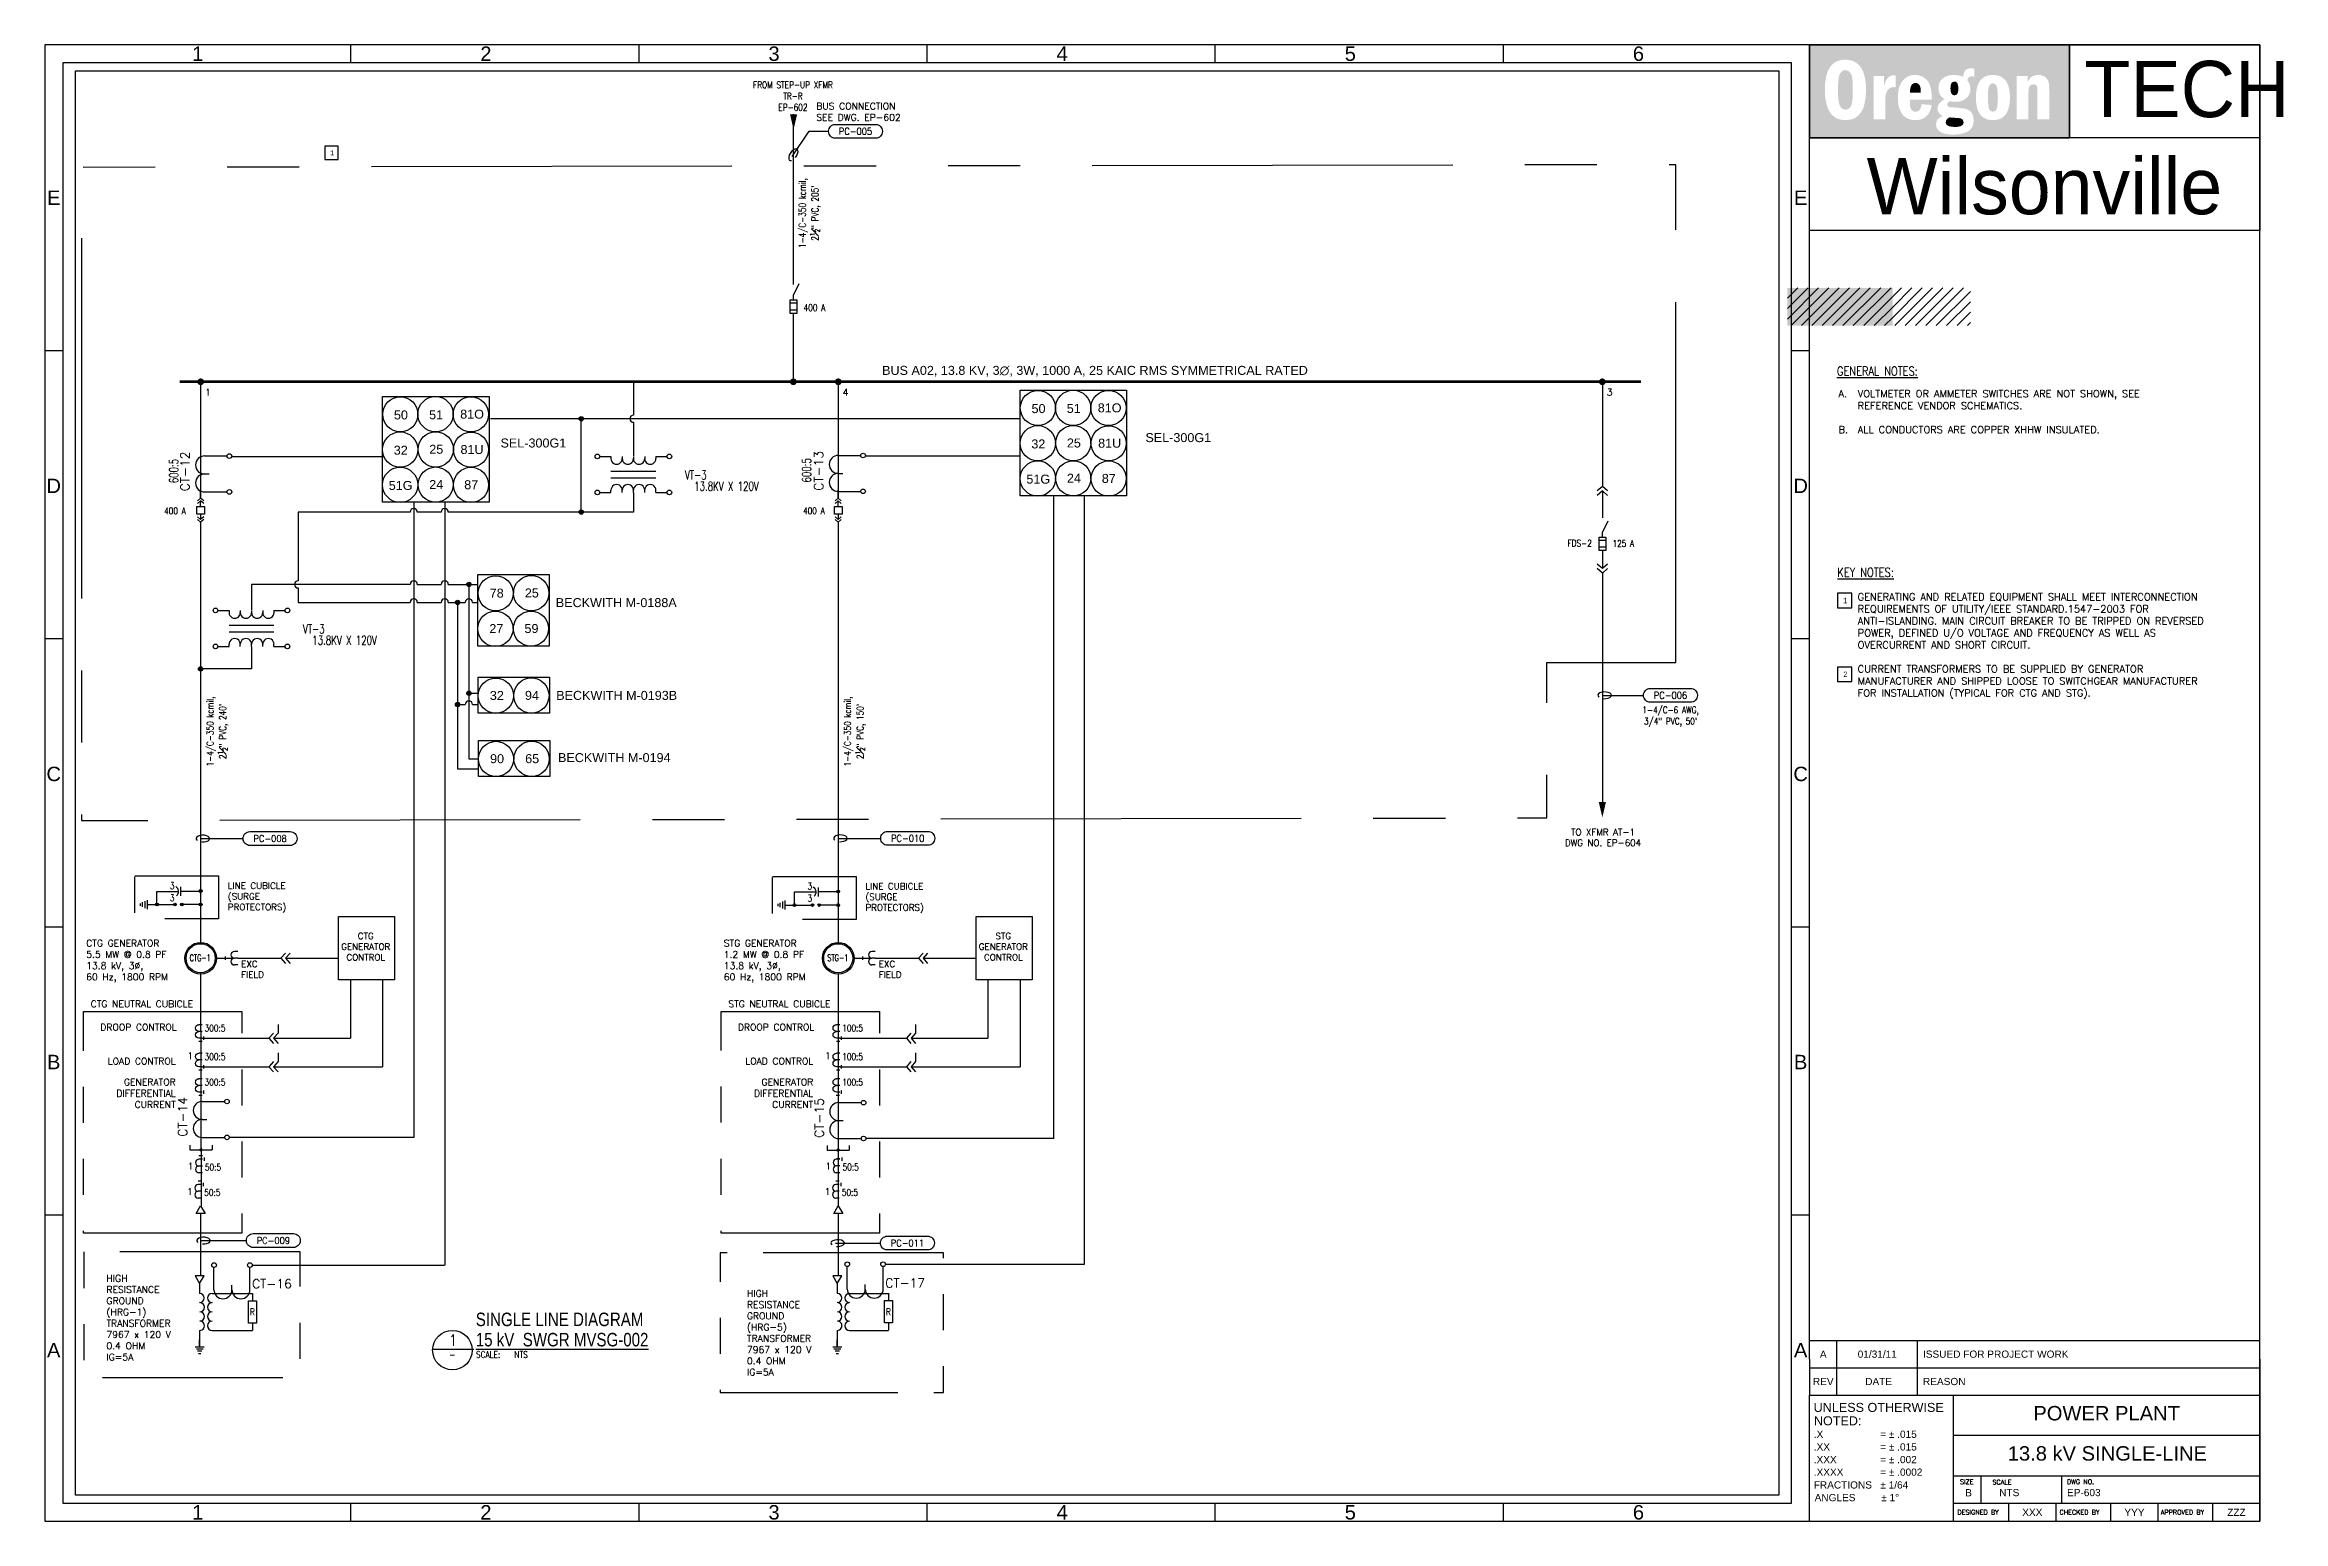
# Paper-space layout 'Layout1' of a CAD drawing. Extents: x 0 to 15.5, y 0 to 10.2.
# The model-space entities are those that its viewports show. They can reach past a viewport. Long polylines and large blocks are cut down to what shows.
import ezdxf
from ezdxf.enums import TextEntityAlignment as Align

# ---------------------------------------------------------------- set-up
doc = ezdxf.new("R2010")
doc.units = 0
doc.header["$MEASUREMENT"] = 0
doc.linetypes.add('PHANTOM', pattern=[2.5, 1.25, -0.25, 0.25, -0.25, 0.25, -0.25])
doc.layers.get('0').update_dxf_attribs({"linetype": 'CONTINUOUS'})
doc.layers.get('Defpoints').update_dxf_attribs({"linetype": 'CONTINUOUS'})
for name, color, linetype in [('black', 250, 'CONTINUOUS'), ('D-DETL-TITLE', 2, 'CONTINUOUS'), ('DESC', 7, 'CONTINUOUS'), ('e-busline', 4, 'CONTINUOUS'), ('E-Cable Tag', 2, 'CONTINUOUS'), ('E-Cable Tag DimS', 3, 'CONTINUOUS'), ('E-ENCLOSURE', 1, 'PHANTOM'), ('e-line-lwt2', 2, 'CONTINUOUS'), ('e-line-lwt3', 4, 'CONTINUOUS'), ('e-line-lwt5', 13, 'CONTINUOUS'), ('e-line-text', 2, 'CONTINUOUS'), ('e-power_signal', 2, 'CONTINUOUS'), ('G-ANNO-TTLB', 7, 'CONTINUOUS'), ('G-Text-M', 43, 'CONTINUOUS'), ('G-Text-N', 2, 'CONTINUOUS'), ('SYMS', 7, 'CONTINUOUS'), ('TAGS', 7, 'CONTINUOUS'), ('white', 7, 'CONTINUOUS'), ('WIRES', 7, 'CONTINUOUS')]:
    doc.layers.add(name, color=color, linetype=linetype)
doc.styles.add('BOLD', font='helvs1.shx', dxfattribs={"width": 0.8})
doc.styles.add('cb-ps1-8', font='SIMPLEX.shx', dxfattribs={"width": 0.8, "height": 0.125})
doc.styles.add('Roman', font='romans')
doc.styles.add('ROMANS', font='ROMANS.shx')
doc.styles.add('ROMANSCC', font='ROMANS.SHX', dxfattribs={"width": 0.8, "height": 0.125, "bigfont": 'add-ons.shx'})
doc.styles.add('rs', font='romans.shx', dxfattribs={"width": 0.8, "height": 0.1})
doc.styles.get("Standard").update_dxf_attribs({"font": 'arial.ttf', "width": 1.001})
doc.styles.add('STD3-32', font='MONOSI.SHX', dxfattribs={"width": 0.85, "height": 0.09375})
doc.styles.add('WD', font='romans.shx')
doc.dimstyles.new('dim', dxfattribs={"dimtxt": 0.09375, "dimasz": 0.125, "dimexe": 0.125, "dimexo": 0.0625, "dimgap": 0.0625, "dimtad": 1, "dimdec": 5, "dimzin": 3, "dimdsep": 46, "dimlunit": 4, "dimtxsty": 'rs', "dimblk": 'ARCHTICK', "dimcen": -0.09375, "dimdle": 0.125, "dimclrd": 1, "dimclre": 256, "dimclrt": 256, "dimazin": 1, "dimtfac": 1, "dimtdec": 5, "dimtix": 1, "dimtmove": 2, "dimatfit": 3, "dimldrblk": '$loop', "dimfxl": 1, "dimfrac": 1, "dimtolj": 1, "dimtzin": 0, "dimarcsym": 0})
pattern_1 = [(45, (10.456353, 10.16089), (-0.0359829, 0.0359829), [])]

psp = doc.layouts.get("Layout1")

# ---------------------------------------------------------------- texts
at = {"layer": 'G-Text-M', "linetype": 'Continuous', "style": 'ROMANS', "width": 0.8}
for s, p in [('%%UGENERAL NOTES:', (12.44, 7.953)), ('%%UKEY NOTES:', (12.443, 6.556))]:
    psp.add_text(s, height=0.0625, dxfattribs=at).set_placement(p)
at = {"layer": 'G-Text-N', "insert": (12.451, 7.853), "char_height": 0.05, "attachment_point": 1, "style": 'ROMANS'}
psp.add_mtext('A.\\P\\P\\PB.', dxfattribs=at)
at = {"layer": 'G-Text-N', "char_height": 0.05, "attachment_point": 1, "style": 'ROMANS'}
for s, insert, width in [('VOLTMETER OR AMMETER SWITCHES ARE NOT SHOWN, SEE REFERENCE VENDOR SCHEMATICS.\\P\\PALL CONDUCTORS ARE COPPER XHHW INSULATED.', (12.584, 7.853), 2.2), ('GENERATING AND RELATED EQUIPMENT SHALL MEET INTERCONNECTION REQUIREMENTS OF UTILITY/IEEE STANDARD.1547-2003 FOR ANTI-ISLANDING. MAIN CIRCUIT BREAKER TO BE TRIPPED ON REVERSED POWER, DEFINED U/O VOLTAGE AND FREQUENCY AS WELL AS OVERCURRENT AND SHORT CIRCUIT.\\P\\PCURRENT TRANSFORMERS TO BE SUPPLIED BY GENERATOR MANUFACTURER AND SHIPPED LOOSE TO SWITCHGEAR MANUFACTURER FOR INSTALLATION (TYPICAL FOR CTG AND STG).', (12.584, 6.442), 2.64396)]:
    psp.add_mtext(s, dxfattribs=dict(at, insert=insert, width=width))

msp = doc.modelspace()

# ---------------------------------------------------------------- texts
at = {"layer": 'E-ENCLOSURE', "insert": (15.48, 16.523), "char_height": 0.125, "width": 6.18872, "attachment_point": 1}
msp.add_mtext('BUS A02, 13.8 KV, 3∅, 3W, 1000 A, 25 KAIC RMS SYMMETRICAL RATED', dxfattribs=at)
at = {"layer": 'G-Text-N'}
for s, insert, char_height, width, attachment_point, style in [('{\\Fromans|c0;FROM STEP-UP XFMR\\PTR-R\\PEP-602}', (14.241, 20.272), 0.09375, 1.46874, 5, 'ROMANSCC'), ('BUS CONNECTION \\PSEE DWG. EP-602', (14.565, 20.179), 0.09375, 1.36405, 1, 'ROMANS'), ('\\A1;{\\Fromans|c0;1-4/C-6 AWG, \\P3/4" PVC, 50\'}', (26.435, 11.789), 0.09375, 1.21849, 2, 'ROMANSCC'), ('TO XFMR AT-1\\PDWG NO. EP-604', (25.496, 9.97), 0.08887, 5.84098, 5, 'ROMANS'), ('{\\Fromans|c0;3}', (5.585, 9.347), 0.09375, 1.17188, 1, 'ROMANSCC'), ('LINE CUBICLE\\P(SURGE \\PPROTECTORS)', (6.39, 9.136), 0.08887, 4.47627, 4, 'ROMANS'), ('{\\Fromans|c0;3}', (14.443, 9.341), 0.09375, 1.17188, 1, 'ROMANSCC'), ('LINE CUBICLE\\P(SURGE \\PPROTECTORS)', (15.248, 9.13), 0.08887, 4.47627, 4, 'ROMANS'), ('{\\Fromans|c0;3}', (5.585, 9.178), 0.09375, 1.17188, 1, 'ROMANSCC'), ('{\\Fromans|c0;3}', (14.443, 9.172), 0.09375, 1.17188, 1, 'ROMANSCC'), ('CTG GENERATOR \\P5.5 MW @ 0.8 PF\\P13.8 kV, 3%%C,\\P60 Hz, 1800 RPM', (4.422, 8.548), 0.09375, 1.51684, 1, 'ROMANS'), ('CTG \\PGENERATOR \\PCONTROL', (8.306, 8.453), 0.0889, 0.80388, 5, 'ROMANS'), ('STG GENERATOR \\P1.2 MW @ 0.8 PF\\P13.8 kV, 3%%C,\\P60 Hz, 1800 RPM', (13.28, 8.548), 0.09375, 1.51684, 1, 'ROMANS'), ('STG \\PGENERATOR \\PCONTROL', (17.164, 8.453), 0.0889, 0.80388, 5, 'ROMANS'), ('{\\W0.7;CTG-1}', (6.005, 8.298), 0.09375, 0.38956, 5, 'ROMANS'), ('EXC\\PFIELD', (6.575, 8.138), 0.0889, 0.33593, 4, 'ROMANS'), ('{\\W0.7;STG-1}', (14.864, 8.298), 0.09375, 0.38956, 5, 'ROMANS'), ('EXC\\PFIELD', (15.433, 8.138), 0.0889, 0.33593, 4, 'ROMANS'), ('CTG NEUTRAL CUBICLE', (5.195, 7.704), 0.09375, 2.24187, 2, 'ROMANS'), ('STG NEUTRAL CUBICLE', (14.053, 7.704), 0.09375, 2.24187, 2, 'ROMANS'), ('DROOP CONTROL', (5.679, 7.381), 0.09375, 1.03125, 3, 'ROMANS'), ('DROOP CONTROL', (14.537, 7.381), 0.09375, 1.03125, 3, 'ROMANS'), ('LOAD CONTROL', (5.665, 6.909), 0.09375, 1.03125, 3, 'ROMANS'), ('LOAD CONTROL', (14.523, 6.909), 0.09375, 1.03125, 3, 'ROMANS'), ('GENERATOR\\PDIFFERENTIAL\\PCURRENT', (5.665, 6.618), 0.09375, 1.03125, 3, 'ROMANS'), ('GENERATOR\\PDIFFERENTIAL\\PCURRENT', (14.523, 6.618), 0.09375, 1.03125, 3, 'ROMANS'), ('HIGH RESISTANCE GROUND (HRG-1)\\PTRANSFORMER 7967 x 120 V \\P0.4 OHM\\PIG=5A', (4.703, 3.891), 0.09375, 1.17888, 1, 'ROMANS'), ('HIGH RESISTANCE GROUND (HRG-5)\\PTRANSFORMER 7967 x 120 V \\P0.4 OHM\\PIG=5A', (13.602, 3.681), 0.09375, 1.17888, 1, 'ROMANS')]:
    msp.add_mtext(s, dxfattribs=dict(at, insert=insert, char_height=char_height, width=width, attachment_point=attachment_point, style=style))
at = {"layer": 'G-Text-N', "char_height": 0.09375, "width": 1.21849, "attachment_point": 2, "rotation": 90, "style": 'ROMANSCC'}
for s, insert in [('\\A1;{\\Fromans|c0;1-4/C-350 kcmil, \\P2\\H0.7x;\\S1#2;\\H1.4286x;" PVC, 205\'}', (14.325, 18.646)), ('\\A1;{\\Fromans|c0;1-4/C-350 kcmil, \\P2\\H0.7x;\\S1#2;\\H1.4286x;" PVC, 240\'}', (6.096, 11.443)), ('\\A1;{\\Fromans|c0;1-4/C-350 kcmil, \\P2\\H0.7x;\\S1#2;\\H1.4286x;" PVC, 150\'}', (14.952, 11.443))]:
    msp.add_mtext(s, dxfattribs=dict(at, insert=insert))
at = {"layer": 'G-Text-N', "char_height": 0.09375, "attachment_point": 1, "style": 'ROMANSCC'}
for s, insert in [('{\\Fromans|c0;400 A }', (14.388, 17.379)), ('{\\Fromans|c0;400 A }', (5.504, 14.555)), ('{\\Fromans|c0;400 A }', (14.381, 14.556)), ('{\\Fromans|c0;FDS-2}', (25.003, 14.106)), ('{\\Fromans|c0;125 A }', (25.627, 14.102))]:
    msp.add_mtext(s, dxfattribs=dict(at, insert=insert))
at = {"layer": 'G-Text-N', "ltscale": 0.5, "char_height": 0.0938, "width": 0.10037, "attachment_point": 1, "style": 'ROMANS'}
for s, insert in [('1', (6.074, 16.204)), ('4', (14.932, 16.204)), ('3', (25.548, 16.204))]:
    msp.add_mtext(s, dxfattribs=dict(at, insert=insert))
at = {"layer": 'G-Text-N', "char_height": 0.125, "attachment_point": 1}
for s, width, insert in [('50', 0.71713, (8.697, 15.904)), ('51', 0.71713, (9.186, 15.906)), ('81O', 0.71713, (9.618, 15.915)), ('50', 0.71713, (17.556, 15.992)), ('51', 0.71713, (18.045, 15.994)), ('81O', 0.71713, (18.476, 16.002)), ('SEL-300G1', 0.71713, (19.138, 15.589)), ('32', 0.71713, (8.695, 15.414)), ('25', 0.71713, (9.188, 15.427)), ('81U', 0.71713, (9.622, 15.423)), ('SEL-300G1', 0.71713, (10.178, 15.514)), ('32', 0.71713, (17.553, 15.501)), ('25', 0.71713, (18.047, 15.514)), ('81U', 0.71713, (18.481, 15.511)), ('24', 0.71713, (9.188, 14.937)), ('87', 0.71713, (9.674, 14.934)), ('51G', 0.71713, (17.484, 15.012)), ('24', 0.71713, (18.047, 15.025)), ('87', 0.71713, (18.532, 15.022)), ('51G', 0.71713, (8.625, 14.924)), ('78', 0.71713, (10.028, 13.428)), ('25', 0.71713, (10.516, 13.43)), ('BECKWITH M-0188A', 1.87155, (10.946, 13.296)), ('27', 0.71713, (10.023, 12.935)), ('59', 0.71713, (10.511, 12.936)), ('32', 0.71713, (10.03, 12.006)), ('94', 0.71713, (10.518, 12.007)), ('BECKWITH M-0193B', 1.87155, (10.952, 12.007)), ('90', 0.71713, (10.033, 11.127)), ('65', 0.71713, (10.521, 11.128)), ('BECKWITH M-0194', 1.87155, (10.977, 11.142))]:
    msp.add_mtext_dynamic_manual_height_columns(s, width=width, gutter_width=0.501, heights=[0], dxfattribs=dict(at, insert=insert))
at = {"layer": 'G-Text-N', "style": 'ROMANS', "width": 0.8}
for p in [(6.731, 3.378), (15.568, 3.38)]:
    msp.add_attdef('R', text='', height=0.0938, dxfattribs=at).set_placement(p, align=Align.MIDDLE_CENTER)

# ---------------------------------------------------------------- blocks, each defined once
blk = doc.blocks.new('REV_BLK_B')
for p, q in [((0, 0.19), (3.125, 0.19)), ((0.19, 0), (0.19, 0.19)), ((0.75, 0), (0.75, 0.19))]:
    blk.add_line(p, q)
at = {"width": 1.001}
for tag, p in [('REV', (0.095, 0.095)), ('DATE', (0.47, 0.095))]:
    blk.add_attdef(tag, text='', height=0.05, dxfattribs=at).set_placement(p, align=Align.MIDDLE_CENTER)
blk.add_attdef('REASON', text='', height=0.05, dxfattribs=at).set_placement((0.787, 0.095), align=Align.MIDDLE_LEFT)
blk = doc.blocks.new('G-KEYN-0003')
blk.add_lwpolyline([(-0.135, 0.125), (-0.135, -0.125), (0.115, -0.125), (0.115, 0.125)], close=True)
at = {"style": 'STD3-32', "width": 0.85}
blk.add_attdef('NO', text='', height=0.0938, dxfattribs=at).set_placement((0, 0), align=Align.MIDDLE)
blk = doc.blocks.new('OIT_ANSI_B_TTLBLK_R2')
h = blk.add_hatch(color=256)
h.dxf.hatch_style = 1
h.paths.add_polyline_path([(14.054, 10.25), (12.25, 10.25), (12.25, 9.605), (14.054, 9.605)])
h.paths.add_polyline_path([(13.393, 10.084), (13.393, 10.029), (13.376, 10.031), (13.375, 10.031), (13.36, 10.028), (13.349, 10.017), (13.345, 10.004), (13.354, 9.991), (13.361, 9.975), (13.365, 9.958), (13.366, 9.944), (13.365, 9.926), (13.36, 9.91), (13.352, 9.895), (13.341, 9.882), (13.337, 9.879), (13.324, 9.869), (13.309, 9.862), (13.293, 9.857), (13.276, 9.854), (13.261, 9.854), (13.244, 9.855), (13.227, 9.858), (13.223, 9.859), (13.209, 9.847), (13.204, 9.834), (13.212, 9.821), (13.215, 9.819), (13.224, 9.817), (13.24, 9.815), (13.263, 9.814), (13.273, 9.813), (13.294, 9.811), (13.313, 9.809), (13.328, 9.807), (13.338, 9.804), (13.354, 9.797), (13.367, 9.787), (13.375, 9.778), (13.383, 9.764), (13.387, 9.748), (13.389, 9.728), (13.388, 9.712), (13.386, 9.698), (13.381, 9.685), (13.375, 9.673), (13.367, 9.663), (13.357, 9.654), (13.345, 9.646), (13.331, 9.64), (13.316, 9.635), (13.299, 9.631), (13.28, 9.628), (13.259, 9.627), (13.247, 9.627), (13.225, 9.627), (13.204, 9.63), (13.186, 9.633), (13.171, 9.638), (13.158, 9.645), (13.147, 9.653), (13.139, 9.662), (13.133, 9.673), (13.129, 9.686), (13.128, 9.698), (13.13, 9.714), (13.137, 9.728), (13.147, 9.739), (13.161, 9.749), (13.176, 9.754), (13.159, 9.765), (13.148, 9.776), (13.14, 9.79), (13.138, 9.806), (13.14, 9.821), (13.145, 9.835), (13.155, 9.848), (13.168, 9.86), (13.184, 9.871), (13.188, 9.873), (13.173, 9.882), (13.162, 9.893), (13.153, 9.907), (13.148, 9.922), (13.145, 9.939), (13.145, 9.948), (13.146, 9.967), (13.15, 9.984), (13.158, 9.998), (13.168, 10.011), (13.175, 10.017), (13.187, 10.025), (13.202, 10.032), (13.218, 10.037), (13.236, 10.039), (13.254, 10.04), (13.272, 10.039), (13.288, 10.036), (13.305, 10.032), (13.316, 10.027), (13.319, 10.048), (13.325, 10.064), (13.332, 10.073), (13.344, 10.082), (13.36, 10.086), (13.37, 10.087), (13.388, 10.085)], flags=16)
h.paths.add_polyline_path([(13.477, 10.033), (13.49, 10.037), (13.505, 10.039), (13.522, 10.04), (13.539, 10.039), (13.554, 10.037), (13.568, 10.033), (13.58, 10.027), (13.591, 10.02), (13.602, 10.012), (13.611, 10.001), (13.619, 9.989), (13.625, 9.976), (13.631, 9.961), (13.635, 9.944), (13.638, 9.926), (13.64, 9.906), (13.64, 9.884), (13.64, 9.862), (13.638, 9.842), (13.635, 9.824), (13.631, 9.807), (13.625, 9.792), (13.619, 9.778), (13.611, 9.766), (13.602, 9.756), (13.592, 9.747), (13.581, 9.74), (13.568, 9.734), (13.554, 9.73), (13.54, 9.728), (13.523, 9.727), (13.506, 9.728), (13.491, 9.73), (13.478, 9.734), (13.465, 9.74), (13.454, 9.747), (13.443, 9.755), (13.434, 9.766), (13.427, 9.777), (13.42, 9.791), (13.414, 9.806), (13.41, 9.822), (13.407, 9.841), (13.405, 9.861), (13.404, 9.883), (13.405, 9.905), (13.407, 9.925), (13.41, 9.943), (13.414, 9.96), (13.419, 9.975), (13.426, 9.989), (13.434, 10.001), (13.443, 10.011), (13.453, 10.02), (13.464, 10.027)], flags=16)
h.paths.add_polyline_path([(13.688, 10.034), (13.764, 10.034), (13.764, 9.993), (13.773, 10.008), (13.783, 10.021), (13.795, 10.03), (13.81, 10.036), (13.826, 10.04), (13.837, 10.04), (13.856, 10.039), (13.872, 10.034), (13.884, 10.027), (13.897, 10.015), (13.906, 10), (13.908, 9.993), (13.911, 9.98), (13.912, 9.963), (13.913, 9.942), (13.913, 9.931), (13.913, 9.733), (13.832, 9.733), (13.832, 9.931), (13.831, 9.953), (13.826, 9.966), (13.825, 9.968), (13.81, 9.975), (13.805, 9.975), (13.787, 9.972), (13.776, 9.962), (13.776, 9.962), (13.772, 9.949), (13.77, 9.932), (13.769, 9.91), (13.769, 9.733), (13.688, 9.733)], flags=16)
h.paths.add_polyline_path([(13.08, 9.982), (13.085, 9.968), (13.09, 9.952), (13.094, 9.935), (13.096, 9.916), (13.098, 9.894), (13.098, 9.87), (12.946, 9.87), (12.946, 9.853), (12.947, 9.83), (12.95, 9.813), (12.956, 9.801), (12.957, 9.799), (12.97, 9.788), (12.985, 9.785), (12.999, 9.788), (13.011, 9.795), (13.019, 9.807), (13.025, 9.825), (13.026, 9.837), (13.098, 9.832), (13.094, 9.813), (13.088, 9.796), (13.081, 9.781), (13.073, 9.768), (13.063, 9.756), (13.052, 9.747), (13.04, 9.739), (13.026, 9.733), (13.011, 9.729), (12.994, 9.727), (12.983, 9.727), (12.965, 9.728), (12.948, 9.731), (12.932, 9.737), (12.918, 9.745), (12.905, 9.755), (12.894, 9.767), (12.885, 9.781), (12.878, 9.796), (12.872, 9.811), (12.867, 9.828), (12.865, 9.846), (12.863, 9.866), (12.863, 9.879), (12.863, 9.9), (12.865, 9.92), (12.868, 9.938), (12.872, 9.955), (12.878, 9.97), (12.885, 9.984), (12.894, 9.998), (12.907, 10.012), (12.92, 10.022), (12.934, 10.03), (12.949, 10.036), (12.966, 10.039), (12.983, 10.04), (13, 10.039), (13.016, 10.035), (13.032, 10.03), (13.046, 10.021), (13.059, 10.01), (13.065, 10.004), (13.073, 9.994)], flags=16)
h.paths.add_polyline_path([(12.848, 10.037), (12.848, 9.955), (12.835, 9.956), (12.82, 9.954), (12.808, 9.95), (12.798, 9.942), (12.789, 9.931), (12.783, 9.918), (12.779, 9.901), (12.776, 9.881), (12.775, 9.863), (12.775, 9.733), (12.694, 9.733), (12.694, 10.034), (12.766, 10.034), (12.766, 9.962), (12.772, 9.982), (12.78, 10), (12.788, 10.014), (12.799, 10.025), (12.81, 10.033), (12.823, 10.037), (12.834, 10.038)], flags=16)
h.paths.add_polyline_path([(12.634, 10.022), (12.637, 10.004), (12.639, 9.985), (12.641, 9.965), (12.641, 9.943), (12.641, 9.937), (12.641, 9.914), (12.64, 9.893), (12.637, 9.873), (12.634, 9.854), (12.63, 9.837), (12.626, 9.82), (12.62, 9.805), (12.613, 9.792), (12.606, 9.78), (12.598, 9.769), (12.589, 9.759), (12.578, 9.75), (12.567, 9.743), (12.556, 9.737), (12.543, 9.733), (12.53, 9.73), (12.515, 9.728), (12.499, 9.727), (12.481, 9.728), (12.463, 9.731), (12.448, 9.735), (12.433, 9.742), (12.42, 9.751), (12.407, 9.762), (12.397, 9.774), (12.392, 9.78), (12.385, 9.793), (12.378, 9.806), (12.373, 9.82), (12.368, 9.836), (12.364, 9.853), (12.361, 9.871), (12.358, 9.89), (12.357, 9.91), (12.356, 9.932), (12.356, 9.937), (12.357, 9.959), (12.358, 9.981), (12.36, 10.001), (12.363, 10.019), (12.367, 10.037), (12.372, 10.053), (12.378, 10.068), (12.384, 10.082), (12.392, 10.094), (12.4, 10.105), (12.409, 10.115), (12.419, 10.123), (12.43, 10.13), (12.442, 10.136), (12.455, 10.14), (12.468, 10.144), (12.483, 10.146), (12.498, 10.147), (12.517, 10.145), (12.534, 10.142), (12.55, 10.138), (12.565, 10.131), (12.578, 10.122), (12.59, 10.111), (12.601, 10.099), (12.605, 10.094), (12.612, 10.082), (12.619, 10.069), (12.625, 10.055), (12.629, 10.039)], flags=16)
h = blk.add_hatch(color=256)
h.dxf.hatch_style = 1
h.paths.add_polyline_path([(12.55, 9.93), (12.55, 9.937), (12.55, 9.962), (12.549, 9.984), (12.548, 10.003), (12.545, 10.02), (12.543, 10.034), (12.539, 10.044), (12.538, 10.047), (12.528, 10.061), (12.516, 10.07), (12.5, 10.073), (12.499, 10.074), (12.483, 10.071), (12.47, 10.062), (12.46, 10.047), (12.46, 10.046), (12.456, 10.036), (12.453, 10.023), (12.45, 10.007), (12.449, 9.988), (12.448, 9.967), (12.447, 9.942), (12.447, 9.937), (12.447, 9.912), (12.448, 9.89), (12.45, 9.871), (12.452, 9.854), (12.455, 9.841), (12.459, 9.83), (12.46, 9.828), (12.469, 9.813), (12.481, 9.803), (12.497, 9.8), (12.499, 9.8), (12.515, 9.802), (12.528, 9.811), (12.538, 9.826), (12.538, 9.827), (12.542, 9.837), (12.545, 9.85), (12.547, 9.866), (12.549, 9.884), (12.55, 9.906)])
h = blk.add_hatch(color=256)
h.dxf.hatch_style = 1
h.paths.add_polyline_path([(13.021, 9.948), (13.016, 9.964), (13.008, 9.976), (12.997, 9.983), (12.985, 9.985), (12.972, 9.982), (12.962, 9.975), (12.954, 9.964), (12.949, 9.948), (12.947, 9.927), (12.947, 9.918), (13.022, 9.918), (13.022, 9.927)])
h = blk.add_hatch(color=256)
h.dxf.hatch_style = 1
h.paths.add_polyline_path([(13.282, 9.947), (13.281, 9.969), (13.275, 9.984), (13.267, 9.993), (13.257, 9.995), (13.241, 9.99), (13.235, 9.984), (13.23, 9.97), (13.228, 9.951), (13.228, 9.945), (13.23, 9.923), (13.236, 9.909), (13.246, 9.901), (13.256, 9.899), (13.272, 9.904), (13.276, 9.91), (13.281, 9.923), (13.282, 9.943)])
h = blk.add_hatch(color=256)
h.dxf.hatch_style = 1
h.paths.add_polyline_path([(13.556, 9.875), (13.557, 9.884), (13.556, 9.908), (13.555, 9.928), (13.553, 9.945), (13.55, 9.957), (13.549, 9.962), (13.54, 9.976), (13.525, 9.982), (13.523, 9.982), (13.507, 9.978), (13.497, 9.965), (13.496, 9.962), (13.493, 9.952), (13.49, 9.937), (13.489, 9.918), (13.488, 9.896), (13.488, 9.884), (13.488, 9.86), (13.49, 9.84), (13.491, 9.823), (13.494, 9.81), (13.495, 9.807), (13.504, 9.792), (13.517, 9.786), (13.523, 9.785), (13.538, 9.79), (13.548, 9.802), (13.549, 9.807), (13.552, 9.818), (13.554, 9.834), (13.556, 9.852)])
h = blk.add_hatch(color=256)
h.dxf.hatch_style = 1
h.paths.add_polyline_path([(13.315, 9.728), (13.313, 9.73), (13.299, 9.739), (13.297, 9.739), (13.285, 9.741), (13.265, 9.742), (13.257, 9.743), (13.239, 9.744), (13.222, 9.746), (13.221, 9.746), (13.206, 9.736), (13.197, 9.723), (13.195, 9.71), (13.198, 9.699), (13.205, 9.691), (13.218, 9.685), (13.236, 9.681), (13.259, 9.679), (13.262, 9.679), (13.284, 9.681), (13.3, 9.685), (13.312, 9.693), (13.318, 9.703), (13.319, 9.711)])
at = {"linetype": 'Continuous'}
h = blk.add_hatch(color=250, dxfattribs=at)
h.dxf.hatch_style = 1
h.paths.add_polyline_path([(12.827, 8.562), (12.096, 8.562), (12.096, 8.3), (12.827, 8.3)], flags=16)
h.paths.add_polyline_path([(12.091, 8.271), (12.837, 8.271), (12.837, 8.63), (12.091, 8.63)], flags=9)
h = blk.add_hatch(dxfattribs=at)
h.set_pattern_fill('ANSI31', color=250, scale=0.4071)
h.set_pattern_definition(pattern_1)
h.paths.add_polyline_path([(12.827, 8.562), (12.096, 8.562), (12.096, 8.3), (12.827, 8.3)], flags=16)
h.paths.add_polyline_path([(12.091, 8.253), (12.837, 8.253), (12.837, 8.611), (12.091, 8.611)], flags=9)
h = blk.add_hatch(color=250, dxfattribs=at)
h.dxf.hatch_style = 1
h.paths.add_polyline_path([(12.096, 8.562), (12.096, 8.3), (12.827, 8.3), (12.827, 8.562)], flags=16)
h.paths.add_polyline_path([(12.091, 8.253), (12.837, 8.253), (12.837, 8.611), (12.091, 8.611)], flags=9)
h = blk.add_hatch(color=250, dxfattribs=at)
h.dxf.hatch_style = 1
h.paths.add_polyline_path([(12.096, 8.562), (12.096, 8.3), (12.827, 8.3), (12.827, 8.562)], flags=16)
h.paths.add_polyline_path([(12.091, 8.253), (12.837, 8.253), (12.837, 8.611), (12.091, 8.611)], flags=9)
h = blk.add_hatch(dxfattribs=at)
h.set_pattern_fill('ANSI31', scale=0.4071)
h.set_pattern_definition(pattern_1)
h.paths.add_polyline_path([(13.366, 8.562), (12.827, 8.562), (12.827, 8.3), (13.366, 8.3)], flags=16)
h.paths.add_polyline_path([(12.807, 8.251), (13.379, 8.251), (13.379, 8.61), (12.807, 8.61)], flags=9)
for p, q in [((15.375, 10.25), (0, 10.25)), ((0, 10.25), (0, 0)), ((12.125, 10.125), (0.125, 10.125)), ((0.125, 10.125), (0.125, 0.125)), ((2.125, 10.125), (2.125, 10.25)), ((4.125, 10.125), (4.125, 10.25)), ((6.125, 10.125), (6.125, 10.25)), ((8.125, 10.125), (8.125, 10.25)), ((10.125, 10.125), (10.125, 10.25)), ((12.125, 0.125), (12.125, 10.125)), ((12.25, 1.125), (12.25, 10.25)), ((15.375, 0), (15.375, 10.25)), ((15.375, 9.605), (15.375, 8.96)), ((15.375, 8.96), (12.25, 8.96)), ((0.125, 8.125), (0, 8.125)), ((12.25, 8.125), (12.125, 8.125)), ((0.125, 6.125), (0, 6.125)), ((12.25, 6.125), (12.125, 6.125)), ((0.125, 4.125), (0, 4.125)), ((12.25, 4.125), (12.125, 4.125)), ((0.125, 2.125), (0, 2.125)), ((12.25, 2.125), (12.125, 2.125)), ((12.25, 1.125), (12.25, 0.875)), ((15.375, 1.125), (15.375, 0)), ((12.25, 1.065), (15.375, 1.065)), ((12.44, 0.875), (12.44, 1.065)), ((13, 0.875), (13, 1.065)), ((12.25, 0.875), (15.375, 0.875)), ((12.25, 0), (12.25, 0.875)), ((13.25, 0), (13.25, 0.875)), ((15.375, 0.595), (13.25, 0.595)), ((13.25, 0.315), (15.375, 0.315)), ((13.44, 0.125), (13.44, 0.315)), ((14, 0.125), (14, 0.315)), ((0, 0), (15.375, 0)), ((0.125, 0.125), (12.125, 0.125)), ((2.125, 0), (2.125, 0.125)), ((4.125, 0), (4.125, 0.125)), ((6.125, 0), (6.125, 0.125)), ((8.125, 0), (8.125, 0.125)), ((10.125, 0), (10.125, 0.125)), ((12.25, 0), (15.375, 0)), ((13.25, 0.125), (15.375, 0.125)), ((13.632, 0), (13.632, 0.125)), ((13.959, 0.125), (13.959, 0)), ((14.341, 0), (14.341, 0.125)), ((14.668, 0.125), (14.668, 0)), ((15.05, 0), (15.05, 0.125))]:
    blk.add_line(p, q)
blk.add_lwpolyline([(12.25, 10.25), (14.054, 10.25), (14.054, 9.605), (12.25, 9.605)], close=True)
at = {"layer": 'black', "linetype": 'Continuous'}
blk.add_lwpolyline([(12.25, 9.605), (14.054, 9.605), (14.054, 10.25), (12.25, 10.25)], close=True, dxfattribs=at)
at = {"layer": 'white', "linetype": 'Continuous'}
blk.add_lwpolyline([(14.054, 10.25), (15.375, 10.25), (15.375, 9.605), (14.054, 9.605)], close=True, dxfattribs=at)
at = {"width": 1.001}
for s, height, p in [('1', 0.1, (1.062, 10.188)), ('2', 0.1, (3.062, 10.188)), ('3', 0.1, (5.062, 10.188)), ('4', 0.1, (7.062, 10.188)), ('5', 0.1, (9.062, 10.188)), ('6', 0.1, (11.062, 10.188)), ('E', 0.1, (0.062, 9.188)), ('E', 0.1, (12.188, 9.188)), ('D', 0.1, (0.062, 7.188)), ('D', 0.1, (12.188, 7.188)), ('C', 0.1, (0.062, 5.188)), ('C', 0.1, (12.188, 5.188)), ('B', 0.1, (0.062, 3.188)), ('B', 0.1, (12.188, 3.188)), ('A', 0.1, (0.062, 1.188)), ('A', 0.1, (12.188, 1.188)), ('REV', 0.05, (12.345, 0.97)), ('1', 0.1, (1.062, 0.062)), ('2', 0.1, (3.062, 0.062)), ('3', 0.1, (5.062, 0.062)), ('4', 0.1, (7.062, 0.062)), ('5', 0.1, (9.062, 0.062)), ('6', 0.1, (11.062, 0.062))]:
    blk.add_text(s, height=height, dxfattribs=at).set_placement(p, align=Align.MIDDLE_CENTER)
for s, height, p in [('DATE', 0.05, (12.636, 0.945)), ('REASON', 0.05, (13.037, 0.945)), ('UNLESS OTHERWISE ', 0.0625, (12.278, 0.759)), ('.X', 0.05, (12.279, 0.579)), ('NOTED:', 0.0625, (12.28, 0.666)), ('= ± .015', 0.05, (12.74, 0.579)), ('.XX', 0.05, (12.279, 0.491)), ('= ± .015', 0.05, (12.74, 0.491)), ('.XXX', 0.05, (12.279, 0.403)), ('.XXXX', 0.05, (12.279, 0.316)), ('= ± .002', 0.05, (12.74, 0.403)), ('= ± .0002', 0.05, (12.74, 0.316)), ('FRACTIONS', 0.05, (12.279, 0.227)), ('ANGLES', 0.05, (12.285, 0.139)), ('± 1/64', 0.05, (12.741, 0.227)), ('± 1°', 0.05, (12.747, 0.139))]:
    blk.add_text(s, height=height, dxfattribs=at).set_placement(p)
at = {"style": 'Roman'}
for s, p in [('SIZE', (13.294, 0.258)), ('SCALE', (13.519, 0.255)), ('DWG NO.', (14.036, 0.258)), ('DESIGNED BY', (13.276, 0.046)), ('CHECKED BY', (13.985, 0.046)), ('APPROVED BY', (14.688, 0.046))]:
    blk.add_text(s, height=0.0325, dxfattribs=at).set_placement(p)
at = {"linetype": 'Continuous', "char_height": 0.39082, "attachment_point": 4}
for s, width, insert in [('{\\fFranklin Gothic Demi Cond|b0|i0|c0|p34;\\C7;TECH}', 3.00829, (14.158, 9.94)), ('{\\fFranklin Gothic Demi Cond|b0|i0|c0|p34;\\C7;Wilsonville}', 2.87763, (12.646, 9.266))]:
    blk.add_mtext_dynamic_manual_height_columns(s, width=width, gutter_width=1, heights=[0.662], dxfattribs=dict(at, insert=insert))
at = {"insert": (13.33, 0.223), "char_height": 0.05, "width": 0.14685, "attachment_point": 1}
blk.add_mtext('B', dxfattribs=at)
at = {"width": 1.001}
for tag, height, p in [('PROJECTNAME', 0.1, (14.312, 0.75)), ('DWGNAME', 0.1, (14.317, 0.471)), ('DESIGN', 0.05, (13.796, 0.062)), ('CHECK', 0.05, (14.505, 0.062)), ('APPROVE', 0.05, (15.213, 0.062))]:
    blk.add_attdef(tag, text='', height=height, dxfattribs=at).set_placement(p, align=Align.MIDDLE_CENTER)
blk.add_attdef('SCALE', text='', height=0.05, dxfattribs=at).set_placement((13.636, 0.159), align=Align.BOTTOM_CENTER)
blk.add_attdef('DWNNO', text='', height=0.05, dxfattribs=at).set_placement((14.037, 0.159), align=Align.BOTTOM_LEFT)
blk = doc.blocks.new('E-LINE-0031')
at = {"layer": 'e-line-lwt3'}
for p, q in [((0, -0.259), (0, 0)), ((0, -0.259), (-0.097, -0.345)), ((0, -0.346), (-0.097, -0.431)), ((0.097, -0.345), (0, -0.259)), ((0.097, -0.431), (0, -0.346)), ((0, -0.518), (0, -0.346)), ((0, -0.929), (-0.097, -0.844)), ((0, -1.016), (-0.097, -0.93)), ((0, -0.758), (0, -0.929)), ((0.097, -0.844), (0, -0.929)), ((0.097, -0.93), (0, -1.016)), ((0, -1.016), (0, -1.275))]:
    blk.add_line(p, q, dxfattribs=at)
blk.add_lwpolyline([(-0.12, -0.518), (0.12, -0.518), (0.12, -0.758), (-0.12, -0.758)], close=True, dxfattribs=at)
at = {"layer": 'e-line-text', "style": 'ROMANS', "width": 0.8}
blk.add_attdef('52', text='', height=0.125, dxfattribs=at).set_placement((-0.002, -0.636), align=Align.MIDDLE)
blk.add_attdef('1200AF', (0.161, -0.691), '', height=0.125, dxfattribs=at)
blk = doc.blocks.new('E-CT_RTING')
at = {"layer": 'e-power_signal', "style": 'ROMANS', "width": 0.8}
for tag, p in [('3', (-0.213, -0.022)), ('250:5', (0.096, -0.039))]:
    blk.add_attdef(tag, p, '', height=0.125, dxfattribs=at)
blk = doc.blocks.new('E-LINE-0001')
for p, q in [((0, 0), (-0.128, 0)), ((0.003, -0.083), (0.003, 0.087)), ((0.045, -0.062), (0.045, 0.066)), ((0.088, 0.044), (0.088, -0.041)), ((0.13, -0.019), (0.13, 0.023))]:
    blk.add_line(p, q)
blk = doc.blocks.new('G-SYMB-0001')
at = {"layer": 'D-DETL-TITLE'}
blk.add_line((-0.73, 0), (0.031, 0), dxfattribs=at)
at = {"layer": 'D-DETL-TITLE', "color": 4}
blk.add_circle((-0.365, -0.019), 0.366, dxfattribs=at)
at = {"layer": 'D-DETL-TITLE', "color": 3, "style": 'cb-ps1-8', "width": 0.8}
blk.add_text('SCALE:', height=0.125, dxfattribs=at).set_placement((0.073, -0.164))
at = {"layer": 'D-DETL-TITLE', "style": 'BOLD', "width": 0.8}
for tag, p in [('UPPER_TITLE', (0.069, 0.425)), ('LOWER_TITLE', (0.069, 0.05))]:
    blk.add_attdef(tag, p, '', height=0.25, dxfattribs=at)
at = {"layer": 'D-DETL-TITLE', "style": 'cb-ps1-8', "width": 0.8}
blk.add_attdef('DETAIL_TAG', text='', height=0.211, dxfattribs=at).set_placement((-0.353, 0.059), align=Align.CENTER)
at = {"layer": 'D-DETL-TITLE', "color": 3, "style": 'cb-ps1-8', "width": 0.8}
blk.add_attdef('DETAIL_SHEET', text='', height=0.125, dxfattribs=at).set_placement((-0.365, -0.164), align=Align.CENTER)
blk.add_attdef('SCALE', (0.784, -0.164), '', height=0.125, dxfattribs=at)
blk = doc.blocks.new('$loop')
blk.add_ellipse((-0.25, 0), major_axis=(0.75, 0), ratio=0.5, start_param=1.415416, end_param=6.849418)
blk = doc.blocks.new('_ArchTick')
at = {"color": 0, "linetype": 'ByBlock', "const_width": 0.15}
blk.add_lwpolyline([(-0.5, -0.5), (0.5, 0.5)], dxfattribs=at)
blk = doc.blocks.new('E13')
for p, q in [((0.0625, 0.0625), (0.0625, -0.0625)), ((0.1875, 0.0625), (0.1875, -0.0625))]:
    blk.add_line(p, q)
blk.add_lwpolyline([(0, 0.0625), (0.25, 0.0625), (0.25, -0.0625), (0, -0.0625)], close=True)
blk = doc.blocks.new('E12')
for p, q in [((-0.125, 0.0625), (-0.125, 0)), ((0, 0.0625), (0, 0)), ((0.125, 0.0625), (0.125, 0))]:
    blk.add_line(p, q)
for centre in [(-0.0625, 0), (0.0625, 0)]:
    blk.add_arc(centre, 0.0625, 180, 0)
blk = doc.blocks.new('E-Cable Tag')
at = {"layer": 'E-Cable Tag'}
blk.add_lwpolyline([(-0.374, 0.128), (0.374, 0.128, -0.414214), (0.499, 0.003), (0.499, -0.003, -0.414214), (0.374, -0.128), (-0.374, -0.128, -0.414214), (-0.499, -0.003), (-0.499, 0.003, -0.414214)], format="xyb", close=True, dxfattribs=at)
at = {"layer": 'E-Cable Tag', "style": 'ROMANS', "width": 0.9}
blk.add_attdef('PC-009', text='', height=0.125, dxfattribs=at).set_placement((0, 0), align=Align.MIDDLE_CENTER)
blk = doc.blocks.new('HXF1CT')
for p, q in [((-0.25, 0.344), (-0.25, 0.032)), ((0, 0.344), (0, 0.281)), ((0.25, 0.344), (0.25, 0.032))]:
    blk.add_line(p, q)
for centre in [(-0.249, 0), (0.249, 0)]:
    blk.add_circle(centre, 0.0322)
for centre in [(-0.125, 0.344), (0.125, 0.344)]:
    blk.add_arc(centre, 0.125, 0, 180)
at = {"style": 'WD', "width": 0.7}
for tag, p in [('INST', (-0.388, 0.577)), ('DESC1', (-0.388, 0.252)), ('LOC', (-0.388, 0.408)), ('DESC2', (-0.388, 0.095))]:
    blk.add_attdef(tag, text='', height=0.125, dxfattribs=at).set_placement(p, align=Align.RIGHT)
at = {"style": 'WD'}
blk.add_attdef('TAG1', (0.368, 0.188), '', height=0.125, dxfattribs=at)
for tag, p, height, flags in [('X4TERM01', (-0.281, 0), 0.0125, 1), ('X1TERM02', (0.281, 0), 0.0125, 1), ('FAMILY', (0.304, 0.191), 0.01, 9), ('X8TERM01', (-0.249, -0.032), 0.0125, 1), ('X8TERM02', (0.249, -0.032), 0.0125, 1)]:
    blk.add_attdef(tag, p, '', height=height, dxfattribs=dict(at, flags=flags))
blk.add_attdef('TYPE', text='', height=0.125, dxfattribs=at).set_placement((0, 0.125), align=Align.CENTER)
at = {"linetype": 'Continuous', "style": 'WD', "flags": 9}
for tag, p in [('ASSYCODE', (0.328, 0.125)), ('MFG', (0.327, 0.143)), ('CAT', (0.329, 0.162))]:
    blk.add_attdef(tag, text='', height=0.01, dxfattribs=at).set_placement(p, align=Align.CENTER)
at = {"style": 'WD', "width": 0.7}
blk.add_attdef('RATING1', (0.368, 0.031), '', height=0.125, dxfattribs=at)
at = {"linetype": 'Continuous', "style": 'WD', "flags": 8}
for tag, p in [('TERM01', (-0.188, -0.031)), ('TERM02', (0.328, -0.031))]:
    blk.add_attdef(tag, text='', height=0.125, dxfattribs=at).set_placement(p, align=Align.TOP_LEFT)
blk = doc.blocks.new('WDDOT')
for radius in [0.03, 0.0187, 0.00929]:
    blk.add_circle((0, 0), radius)
blk = doc.blocks.new('HXF1')
for p, q in [((-0.469, 0), (-0.312, 0)), ((-0.312, 0), (-0.312, -0.031)), ((-0.156, 0), (-0.156, -0.031)), ((0, 0), (0, -0.031)), ((0.156, 0), (0.156, -0.031)), ((0.312, 0), (0.467, 0)), ((0.312, 0), (0.312, -0.031)), ((-0.312, -0.203), (0.312, -0.203)), ((-0.312, -0.297), (0.312, -0.297)), ((-0.469, -0.5), (-0.312, -0.5)), ((-0.312, -0.5), (-0.312, -0.469)), ((-0.156, -0.5), (-0.156, -0.469)), ((0, -0.5), (0, -0.469)), ((0.156, -0.5), (0.156, -0.469)), ((0.312, -0.5), (0.312, -0.469)), ((0.312, -0.5), (0.467, -0.5))]:
    blk.add_line(p, q)
for centre in [(-0.501, 0), (0.499, 0), (-0.501, -0.5), (0.499, -0.5)]:
    blk.add_circle(centre, 0.0322)
for centre, start, end in [((-0.234, -0.031), 180, 0.001), ((-0.078, -0.031), 180, 0.001), ((0.078, -0.031), 180, 0.001), ((0.234, -0.031), 180, 0.001), ((-0.234, -0.469), 0.001, 180.002), ((-0.078, -0.469), 0.001, 180.002), ((0.078, -0.469), 0.001, 180.002), ((0.234, -0.469), 0.001, 180.002)]:
    blk.add_arc(centre, 0.0781, start, end)
at = {"style": 'WD', "width": 0.7}
for tag, p in [('INST', (-0.591, 0.006)), ('DESC1', (-0.591, -0.32)), ('LOC', (-0.591, -0.164)), ('DESC2', (-0.591, -0.476))]:
    blk.add_attdef(tag, text='', height=0.125, dxfattribs=at).set_placement(p, align=Align.RIGHT)
at = {"linetype": 'Continuous', "style": 'WD', "flags": 8}
for tag, p in [('TERM03', (-0.031, 0.016)), ('TERM02', (0.438, 0.016))]:
    blk.add_attdef(tag, text='', height=0.125, dxfattribs=at).set_placement(p, align=Align.RIGHT)
at = {"style": 'WD'}
for tag, p, height, flags in [('X4TERM01', (-0.533, 0), 0.0125, 1), ('X2TERM01', (-0.501, 0.032), 0.0125, 1), ('X2TERM03', (0, 0.009), 0.0125, 1), ('X2TERM02', (0.499, 0.032), 0.0125, 1), ('X1TERM02', (0.531, 0), 0.0125, 1), ('FAMILY', (0.46, -0.247), 0.01, 9), ('X4TERM04', (-0.533, -0.5), 0.0125, 1), ('X8TERM04', (-0.501, -0.532), 0.0125, 1), ('X8TERM06', (0, -0.507), 0.0125, 1), ('X8TERM05', (0.499, -0.532), 0.0125, 1), ('X1TERM05', (0.531, -0.5), 0.0125, 1)]:
    blk.add_attdef(tag, p, '', height=height, dxfattribs=dict(at, flags=flags))
at = {"linetype": 'Continuous', "style": 'WD', "flags": 8}
blk.add_attdef('TERM01', (-0.438, 0.016), '', height=0.125, dxfattribs=at)
at = {"linetype": 'Continuous', "style": 'WD', "flags": 9}
for tag, p in [('ASSYCODE', (0.487, -0.313)), ('MFG', (0.484, -0.295)), ('CAT', (0.485, -0.275))]:
    blk.add_attdef(tag, text='', height=0.01, dxfattribs=at).set_placement(p, align=Align.CENTER)
at = {"style": 'WD'}
blk.add_attdef('TAG1', (0.524, -0.219), '', height=0.125, dxfattribs=at)
at = {"style": 'WD', "width": 0.7}
blk.add_attdef('RATING1', (0.556, -0.375), '', height=0.125, dxfattribs=at)
at = {"linetype": 'Continuous', "style": 'WD', "flags": 8}
for tag, p in [('TERM06', (-0.031, -0.516)), ('TERM05', (0.438, -0.516))]:
    blk.add_attdef(tag, text='', height=0.125, dxfattribs=at).set_placement(p, align=Align.TOP_RIGHT)
blk.add_attdef('TERM04', text='', height=0.125, dxfattribs=at).set_placement((-0.438, -0.516), align=Align.TOP_LEFT)

# ---------------------------------------------------------------- hatches: boundary and pattern name
at = {"layer": 'G-Text-N'}
h = msp.add_hatch(color=256, dxfattribs=at)
edge = h.paths.add_edge_path()
edge.add_arc((5.405, 9.038), 0.0201, 0, 360)
h = msp.add_hatch(color=256, dxfattribs=at)
h.paths.add_polyline_path([(5.767, 9.038, 1), (5.731, 9.038, 1)])
h.paths.add_polyline_path([(5.637, 9.038, 1), (5.673, 9.038, 1)])
h = msp.add_hatch(color=256, dxfattribs=at)
edge = h.paths.add_edge_path()
edge.add_arc((6.012, 9.226), 0.0201, 0, 360)
h = msp.add_hatch(color=256, dxfattribs=at)
edge = h.paths.add_edge_path()
edge.add_arc((6.012, 9.038), 0.0201, 0, 360)
h = msp.add_hatch(color=256, dxfattribs=at)
edge = h.paths.add_edge_path()
edge.add_arc((14.263, 9.031), 0.0201, 0, 360)
h = msp.add_hatch(color=256, dxfattribs=at)
h.paths.add_polyline_path([(14.625, 9.031, 1), (14.589, 9.031, 1)])
h.paths.add_polyline_path([(14.531, 9.031, 1), (14.495, 9.031, 1)])
h = msp.add_hatch(color=256, dxfattribs=at)
edge = h.paths.add_edge_path()
edge.add_arc((14.87, 9.219), 0.0201, 0, 360)
h = msp.add_hatch(color=256, dxfattribs=at)
edge = h.paths.add_edge_path()
edge.add_arc((14.87, 9.031), 0.0201, 0, 360)

# ---------------------------------------------------------------- linework, layer by layer
at = {"layer": 'Defpoints'}
msp.add_lwpolyline([(4.274, 20.622), (27.938, 20.622), (27.938, 0.831), (4.274, 0.831)], close=True, dxfattribs=at)
at = {"layer": 'e-busline', "flags": 128}
msp.add_lwpolyline([(5.72, 16.302, 0.0375, 0.0375, 0), (26.025, 16.302, 0.039, 0.039, 0)], format="xyseb", dxfattribs=at)
at = {"layer": 'e-busline', "const_width": 0.0469, "flags": 128}
for points in [[(5.989, 16.302, 1), (6.036, 16.302, 1)], [(14.224, 16.302, 1), (14.271, 16.302, 1)], [(14.847, 16.302, 1), (14.894, 16.302, 1)]]:
    msp.add_lwpolyline(points, format="xyb", close=True, dxfattribs=at)
at = {"layer": 'E-Cable Tag DimS'}
for centre in [(17.645, 15.938), (18.134, 15.939), (18.625, 15.938), (8.786, 15.85), (9.275, 15.852), (9.766, 15.85), (8.784, 15.36), (9.278, 15.362), (9.768, 15.359), (17.643, 15.448), (18.136, 15.45), (18.627, 15.447), (8.784, 14.87), (9.277, 14.873), (9.768, 14.869), (17.643, 14.958), (18.136, 14.96), (18.627, 14.957), (10.111, 13.363), (10.605, 13.365), (10.107, 12.87), (10.601, 12.872), (10.113, 11.94), (10.607, 11.942), (10.116, 11.061), (10.61, 11.063)]:
    msp.add_circle(centre, 0.245, dxfattribs=at)
at = {"layer": 'E-ENCLOSURE', "flags": 128}
msp.add_lwpolyline([(26.507, 12.402), (26.507, 19.319), (4.357, 19.281), (4.357, 10.205), (24.713, 10.243), (24.713, 12.402)], close=True, dxfattribs=at)
at = {"layer": 'E-ENCLOSURE'}
for points in [[(17.397, 16.185), (18.877, 16.185), (18.877, 14.716), (17.397, 14.716)], [(8.539, 16.098), (10.019, 16.098), (10.019, 14.628), (8.539, 14.628)], [(9.862, 13.623), (10.854, 13.623), (10.854, 12.627), (9.862, 12.627)], [(9.868, 12.196), (10.86, 12.196), (10.86, 11.698), (9.868, 11.698)], [(9.871, 11.317), (10.863, 11.317), (10.863, 10.818), (9.871, 10.818)]]:
    msp.add_lwpolyline(points, close=True, dxfattribs=at)
at = {"layer": 'E-ENCLOSURE', "ltscale": 0.5, "flags": 128}
for points in [[(5.098, 9.436), (6.26, 9.436), (6.26, 8.838), (5.098, 8.838)], [(13.956, 9.429), (15.118, 9.429), (15.118, 8.831), (13.956, 8.831)], [(4.384, 7.551), (6.586, 7.551), (6.586, 4.473), (4.384, 4.473)], [(13.242, 7.551), (15.444, 7.551), (15.444, 4.474), (13.242, 4.474)], [(7.395, 4.21), (4.39, 4.21), (4.39, 2.467), (7.395, 2.467)], [(16.333, 4.197), (13.229, 4.197), (13.229, 2.257), (16.333, 2.257)]]:
    msp.add_lwpolyline(points, close=True, dxfattribs=at)
at = {"layer": 'e-line-lwt2'}
for p, q in [((5.172, 9.053), (5.172, 9.021)), ((5.204, 9.005), (5.204, 9.069)), ((5.236, 9.084), (5.236, 8.989)), ((5.268, 9.1), (5.268, 8.973)), ((5.27, 9.038), (5.655, 9.038)), ((5.405, 9.038), (5.405, 9.22)), ((5.405, 9.22), (5.704, 9.22)), ((5.738, 9.158), (5.738, 9.282)), ((5.738, 9.226), (6.012, 9.226)), ((6.012, 9.038), (5.749, 9.038)), ((14.032, 9.047), (14.032, 9.015)), ((14.064, 9), (14.064, 9.063)), ((14.096, 9.079), (14.096, 8.984)), ((14.128, 9.095), (14.128, 8.968)), ((14.128, 9.031), (14.513, 9.031)), ((14.263, 9.031), (14.263, 9.213)), ((14.263, 9.213), (14.562, 9.213)), ((14.596, 9.151), (14.596, 9.276)), ((14.596, 9.219), (14.87, 9.219)), ((14.87, 9.031), (14.607, 9.031)), ((6.233, 8.292), (6.48, 8.292)), ((6.351, 8.316), (6.351, 8.269)), ((6.527, 8.292), (7.126, 8.292)), ((7.19, 8.364), (7.126, 8.292)), ((7.126, 8.292), (7.19, 8.22)), ((7.254, 8.364), (7.19, 8.292)), ((7.19, 8.292), (7.254, 8.22)), ((7.19, 8.292), (7.927, 8.292)), ((15.091, 8.292), (15.338, 8.292)), ((15.209, 8.316), (15.209, 8.269)), ((15.385, 8.292), (15.984, 8.292)), ((16.048, 8.364), (15.984, 8.292)), ((15.984, 8.292), (16.048, 8.22)), ((16.112, 8.364), (16.048, 8.292)), ((16.048, 8.292), (16.112, 8.22)), ((16.048, 8.292), (16.785, 8.292)), ((8.093, 7.993), (8.093, 7.181)), ((8.54, 7.993), (8.54, 6.785)), ((16.951, 7.993), (16.951, 7.181)), ((17.398, 7.993), (17.398, 6.785)), ((6.034, 7.181), (6.96, 7.181)), ((6.057, 7.158), (6.057, 7.204)), ((7.023, 7.253), (6.96, 7.181)), ((6.96, 7.181), (7.023, 7.109)), ((7.087, 7.253), (7.024, 7.181)), ((7.024, 7.181), (8.093, 7.181)), ((7.024, 7.181), (7.087, 7.109)), ((7.087, 7.373), (7.087, 7.253)), ((14.892, 7.181), (15.818, 7.181)), ((14.915, 7.158), (14.915, 7.204)), ((15.881, 7.253), (15.818, 7.181)), ((15.818, 7.181), (15.881, 7.109)), ((15.945, 7.253), (15.882, 7.181)), ((15.882, 7.181), (16.951, 7.181)), ((15.882, 7.181), (15.945, 7.109)), ((15.945, 7.373), (15.945, 7.253)), ((6.034, 7.134), (5.987, 7.134)), ((7.023, 6.856), (6.96, 6.785)), ((7.087, 6.856), (7.024, 6.785)), ((7.087, 6.977), (7.087, 6.856)), ((14.892, 7.134), (14.845, 7.134)), ((15.881, 6.856), (15.818, 6.785)), ((15.945, 6.856), (15.882, 6.785)), ((15.945, 6.977), (15.945, 6.856)), ((6.034, 6.738), (5.987, 6.738)), ((6.034, 6.785), (6.96, 6.785)), ((6.057, 6.761), (6.057, 6.808)), ((6.96, 6.785), (7.023, 6.713)), ((7.024, 6.785), (8.54, 6.785)), ((7.024, 6.785), (7.087, 6.713)), ((14.892, 6.738), (14.845, 6.738)), ((14.892, 6.785), (15.818, 6.785)), ((14.915, 6.761), (14.915, 6.808)), ((15.818, 6.785), (15.881, 6.713)), ((15.882, 6.785), (17.398, 6.785)), ((15.882, 6.785), (15.945, 6.713)), ((6.032, 6.383), (5.985, 6.383)), ((6.057, 6.407), (6.057, 6.454)), ((14.89, 6.383), (14.843, 6.383)), ((14.915, 6.407), (14.915, 6.454)), ((6.036, 5.545), (5.989, 5.545)), ((6.059, 5.522), (6.059, 5.475)), ((14.893, 5.503), (14.846, 5.503)), ((14.918, 5.523), (14.918, 5.476)), ((6.026, 5.193), (5.979, 5.193)), ((6.049, 5.17), (6.049, 5.123)), ((14.884, 5.195), (14.838, 5.195)), ((14.908, 5.171), (14.908, 5.124))]:
    msp.add_line(p, q, dxfattribs=at)
for points in [[(7.927, 8.874), (8.706, 8.874), (8.706, 7.993), (7.927, 7.993)], [(16.785, 8.874), (17.564, 8.874), (17.564, 7.993), (16.785, 7.993)]]:
    msp.add_lwpolyline(points, close=True, dxfattribs=at)
at = {"layer": 'e-line-lwt2', "const_width": 0.0234, "flags": 128}
for points in [[(6.004, 5.63, 1), (6.027, 5.63, 1)], [(14.857, 5.626, 1), (14.881, 5.626, 1)]]:
    msp.add_lwpolyline(points, format="xyb", close=True, dxfattribs=at)
at = {"layer": 'e-line-lwt2', "linetype": 'Continuous'}
for centre, radius in [((6.012, 8.292), 0.22), ((6.012, 8.292), 0.202), ((14.87, 8.292), 0.22), ((14.87, 8.292), 0.202)]:
    msp.add_circle(centre, radius, dxfattribs=at)
at = {"layer": 'e-line-lwt2'}
for centre in [(5.626, 9.22), (14.484, 9.213)]:
    msp.add_arc(centre, 0.0786, 310.0896, 59.2494, dxfattribs=at)
at = {"layer": 'e-line-lwt3'}
for p, q in [((14.87, 14.686), (14.827, 14.648)), ((14.87, 14.686), (14.87, 14.801)), ((14.913, 14.648), (14.87, 14.686)), ((25.487, 14.849), (25.415, 14.785)), ((25.487, 14.785), (25.415, 14.721)), ((25.559, 14.785), (25.487, 14.849)), ((25.559, 14.721), (25.487, 14.785)), ((25.487, 14.785), (25.487, 14.413)), ((25.487, 13.706), (25.415, 13.77)), ((25.487, 13.642), (25.415, 13.706)), ((25.487, 13.957), (25.487, 13.706)), ((25.559, 13.77), (25.487, 13.706)), ((25.559, 13.706), (25.487, 13.642)), ((5.862, 5.696), (5.862, 5.63)), ((5.862, 5.63), (6.17, 5.63)), ((6.17, 5.696), (6.17, 5.63)), ((14.715, 5.692), (14.715, 5.626)), ((14.715, 5.626), (15.023, 5.626)), ((15.023, 5.692), (15.023, 5.626)), ((5.998, 3.774), (5.998, 3.635)), ((14.857, 3.774), (14.857, 3.635)), ((5.998, 3.708), (5.998, 3.635)), ((6.17, 3.635), (6.731, 3.635)), ((6.731, 3.635), (6.731, 3.533)), ((14.857, 3.708), (14.857, 3.635)), ((15.028, 3.635), (15.568, 3.635)), ((15.568, 3.637), (15.568, 3.536)), ((5.998, 3.121), (5.998, 2.896)), ((6.17, 3.121), (6.731, 3.121)), ((6.731, 3.222), (6.731, 3.121)), ((14.857, 3.121), (14.857, 2.896)), ((15.028, 3.121), (15.568, 3.121)), ((15.568, 3.225), (15.568, 3.123))]:
    msp.add_line(p, q, dxfattribs=at)
at = {"layer": 'e-line-lwt3', "ltscale": 0.5}
msp.add_line((14.87, 8.631), (14.87, 8.513), dxfattribs=at)
at = {"layer": 'e-line-lwt3'}
for points in [[(14.248, 17.44), (14.248, 17.505), (14.329, 17.668)], [(25.487, 14.144), (25.487, 14.209), (25.568, 14.372)]]:
    msp.add_lwpolyline(points, dxfattribs=at)
at = {"layer": 'e-line-lwt3', "linetype": 'Continuous', "const_width": 0.0469, "flags": 128}
msp.add_lwpolyline([(25.463, 16.302, 1), (25.51, 16.302, 1)], format="xyb", close=True, dxfattribs=at)
at = {"layer": 'e-line-lwt3'}
for points in [[(6.012, 4.852), (6.073, 4.746), (5.951, 4.746)], [(14.871, 4.853), (14.932, 4.747), (14.81, 4.747)], [(5.998, 3.774), (6.06, 3.88), (5.937, 3.88)], [(14.857, 3.774), (14.918, 3.88), (14.795, 3.88)], [(6.676, 3.533), (6.786, 3.533), (6.786, 3.222), (6.676, 3.222)], [(15.513, 3.536), (15.623, 3.536), (15.623, 3.225), (15.513, 3.225)]]:
    msp.add_lwpolyline(points, close=True, dxfattribs=at)
for centre, start, end in [((5.998, 3.571), 270, 90), ((6, 3.442), 270, 90), ((6.17, 3.571), 90, 270), ((6.17, 3.442), 90, 270), ((14.857, 3.571), 270, 90), ((14.858, 3.442), 270, 90), ((15.028, 3.571), 90, 270), ((15.028, 3.442), 90, 270), ((6, 3.185), 268.8498, 89.9942), ((6, 3.314), 270, 90), ((6.17, 3.314), 90, 270), ((6.17, 3.185), 90, 270), ((14.858, 3.185), 268.8498, 89.9942), ((14.858, 3.314), 270, 90), ((15.028, 3.314), 90, 270), ((15.028, 3.185), 90, 270)]:
    msp.add_arc(centre, 0.0643, start, end, dxfattribs=at)
for points in [[(14.299, 20.019), (14.25, 19.806), (14.2, 20.019)], [(25.536, 10.461), (25.487, 10.249), (25.437, 10.461)]]:
    msp.add_solid(points, dxfattribs=at)
at = {"layer": 'e-line-lwt5', "ltscale": 0.5}
for p, q in [((14.248, 17.654), (14.25, 20.019)), ((14.248, 16.302), (14.248, 17.253)), ((6.012, 16.302), (6.012, 14.686)), ((14.87, 16.302), (14.87, 14.686)), ((25.487, 16.302), (25.487, 14.849)), ((6.012, 14.349), (6.012, 8.495)), ((14.87, 14.349), (14.87, 8.513)), ((25.487, 13.642), (25.487, 10.461)), ((6.012, 8.09), (6.017, 4.852)), ((14.87, 8.072), (14.87, 4.853)), ((6.012, 4.746), (6.012, 3.88)), ((14.87, 4.747), (14.87, 3.88))]:
    msp.add_line(p, q, dxfattribs=at)
at = {"layer": 'G-Text-N'}
for centre, radius in [((5.405, 9.038), 0.0201), ((5.655, 9.038), 0.0179), ((5.749, 9.038), 0.0179), ((6.012, 9.226), 0.0201), ((6.012, 9.038), 0.0201), ((14.263, 9.031), 0.0201), ((14.513, 9.031), 0.0179), ((14.607, 9.031), 0.0179), ((14.87, 9.219), 0.0201), ((14.87, 9.031), 0.0201)]:
    msp.add_circle(centre, radius, dxfattribs=at)
at = {"layer": 'WIRES'}
for p, q in [((12.025, 16.309), (12.025, 15.839)), ((9.031, 15.84), (9.031, 15.877)), ((9.522, 15.848), (9.522, 15.885)), ((17.889, 15.928), (17.889, 15.965)), ((18.381, 15.936), (18.381, 15.973)), ((12.282, 15.789), (10.039, 15.789)), ((11.3, 14.491), (11.3, 15.789)), ((12.025, 15.739), (12.025, 15.274)), ((12.182, 15.791), (17.397, 15.791)), ((6.443, 15.263), (8.556, 15.263)), ((9.033, 15.361), (9.033, 15.398)), ((9.524, 15.357), (9.524, 15.394)), ((15.248, 15.275), (17.392, 15.275)), ((17.892, 15.448), (17.892, 15.485)), ((18.382, 15.445), (18.382, 15.482)), ((17.892, 14.959), (17.892, 14.996)), ((18.382, 14.956), (18.382, 14.993)), ((8.972, 14.629), (8.972, 5.803)), ((9.033, 14.871), (9.033, 14.908)), ((9.403, 14.625), (9.403, 4.028)), ((9.524, 14.868), (9.524, 14.905)), ((12.025, 14.758), (12.025, 14.491)), ((17.859, 14.719), (17.859, 5.781)), ((18.29, 4.039), (18.29, 14.71)), ((8.922, 14.491), (7.368, 14.491)), ((7.368, 14.491), (7.368, 13.537)), ((9.353, 14.491), (9.022, 14.491)), ((11.3, 14.491), (9.453, 14.491)), ((12.025, 14.491), (11.3, 14.491)), ((8.922, 13.487), (6.719, 13.487)), ((6.719, 13.487), (6.719, 13.133)), ((7.366, 13.437), (7.366, 13.237)), ((9.022, 13.487), (9.353, 13.487)), ((9.453, 13.487), (9.86, 13.487)), ((9.739, 13.487), (9.739, 11.064)), ((10.361, 13.364), (10.361, 13.401)), ((7.366, 13.237), (8.922, 13.237)), ((9.022, 13.237), (9.353, 13.237)), ((9.453, 13.237), (9.689, 13.237)), ((9.581, 13.237), (9.581, 11.818)), ((9.789, 13.237), (9.854, 13.237)), ((10.356, 12.87), (10.356, 12.907)), ((6.719, 12.618), (6.719, 12.313)), ((6.719, 12.313), (6.012, 12.313)), ((9.739, 11.974), (9.86, 11.974)), ((10.363, 11.941), (10.363, 11.978)), ((9.581, 11.818), (9.689, 11.818)), ((9.581, 11.818), (9.581, 10.923)), ((9.789, 11.818), (9.868, 11.818)), ((9.581, 10.923), (9.871, 10.923)), ((9.739, 11.064), (9.86, 11.064)), ((10.366, 11.062), (10.366, 11.099)), ((8.972, 5.803), (6.41, 5.803)), ((17.859, 5.786), (15.255, 5.786)), ((6.728, 4.028), (9.4, 4.028)), ((15.526, 4.039), (18.29, 4.039))]:
    msp.add_line(p, q, dxfattribs=at)
for centre, start, end in [((12.025, 15.789), 90, 270), ((12.025, 15.789), 90, 270), ((8.972, 14.491), 0, 180), ((9.403, 14.491), 0, 180), ((7.366, 13.487), 90, 270), ((8.972, 13.487), 0, 180), ((9.403, 13.487), 0, 180), ((8.972, 13.237), 0, 180), ((9.403, 13.237), 0, 180), ((9.739, 13.237), 0, 180), ((9.739, 11.818), 0, 180)]:
    msp.add_arc(centre, 0.05, start, end, dxfattribs=at)

# ---------------------------------------------------------------- block references
at = {"layer": 'E-Cable Tag'}
ref = msp.add_blockref('E-Cable Tag', (15.11, 19.783), dxfattribs=dict(at, xscale=0.75, yscale=0.75, zscale=0.75))
ref.add_attrib('CELEMFR5-R1(1)', 'PC-005', dxfattribs={"height": 0.0938, "style": 'ROMANS', "width": 0.9}).set_placement((15.11, 19.783), align=Align.MIDDLE_CENTER)
ref = msp.add_blockref('E-Cable Tag', (26.433, 11.945), dxfattribs=dict(at, xscale=0.75, yscale=0.75, zscale=0.75))
ref.add_attrib('CELEMFR5-R1(1)', 'PC-006', dxfattribs={"height": 0.0938, "style": 'ROMANS', "width": 0.9}).set_placement((26.433, 11.945), align=Align.MIDDLE_CENTER)
ref = msp.add_blockref('E-Cable Tag', (6.977, 9.955), dxfattribs=dict(at, xscale=0.75, yscale=0.75, zscale=0.75))
ref.add_attrib('CELEMFR5-R1(1)', 'PC-008', dxfattribs={"height": 0.0938, "style": 'ROMANS', "width": 0.9}).set_placement((6.977, 9.955), align=Align.MIDDLE_CENTER)
ref = msp.add_blockref('E-Cable Tag', (15.836, 9.958), dxfattribs=dict(at, xscale=0.75, yscale=0.75, zscale=0.75))
ref.add_attrib('CELEMFR5-R1(1)', 'PC-010', dxfattribs={"height": 0.0938, "style": 'ROMANS', "width": 0.9}).set_placement((15.836, 9.958), align=Align.MIDDLE_CENTER)
ref = msp.add_blockref('E-Cable Tag', (7.022, 4.369), dxfattribs=dict(at, xscale=0.75, yscale=0.75, zscale=0.75))
ref.add_attrib('CELEMFR5-R1(1)', 'PC-009', dxfattribs={"height": 0.0938, "style": 'ROMANS', "width": 0.9}).set_placement((7.022, 4.369), align=Align.MIDDLE_CENTER)
ref = msp.add_blockref('E-Cable Tag', (15.832, 4.334), dxfattribs=dict(at, xscale=0.75, yscale=0.75, zscale=0.75))
ref.add_attrib('CELEMFR5-R1(1)', 'PC-011', dxfattribs={"height": 0.0938, "style": 'ROMANS', "width": 0.9}).set_placement((15.832, 4.334), align=Align.MIDDLE_CENTER)
at = {"layer": 'e-line-lwt2', "yscale": 0.75, "zscale": 0.75, "rotation": 270}
for p, xscale in [((6.48, 8.292), 0.75), ((15.338, 8.292), 0.75), ((5.987, 7.275), -0.75), ((14.845, 7.275), -0.75), ((5.987, 6.878), -0.75), ((14.845, 6.878), -0.75), ((5.987, 6.524), -0.75), ((14.845, 6.524), -0.75), ((5.989, 5.405), 0.75), ((14.847, 5.406), 0.75), ((5.979, 5.053), 0.75), ((14.838, 5.054), 0.75)]:
    msp.add_blockref('E12', p, dxfattribs=dict(at, xscale=xscale))
at = {"layer": 'e-line-lwt3'}
for name, p, xscale, yscale, zscale, rotation in [('E13', (14.248, 17.44), 0.75, 0.75, 0.75, 270.0000000000002), ('E13', (25.487, 14.144), 0.75, 0.75, 0.75, 270.0000000000002), ('E-LINE-0001', (5.998, 2.896), 0.7418350818000006, 0.7418350818000006, 0.7418350818000006, 270), ('E-LINE-0001', (14.857, 2.896), 0.7418350818000006, 0.7418350818000006, 0.7418350818000006, 270)]:
    msp.add_blockref(name, p, dxfattribs=dict(at, xscale=xscale, yscale=yscale, zscale=zscale, rotation=rotation))
at = {"layer": 'e-line-lwt3', "xscale": 0.4446786093750017, "yscale": 0.4446786093750017, "zscale": 0.4446786093750017}
for p in [(6.012, 14.801), (14.87, 14.801)]:
    msp.add_blockref('E-LINE-0031', p, dxfattribs=at)
at = {"layer": 'G-Text-N', "ltscale": 0.5, "xscale": 0.75, "yscale": 0.75, "zscale": 0.75}
msp.add_blockref('G-KEYN-0003', (7.838, 19.484), dxfattribs=at).add_auto_attribs({'NO': '1'})
at = {"layer": 'G-Text-N', "xscale": 0.75, "yscale": 0.75, "zscale": 0.75}
for name, p, values in [('E-CT_RTING', (5.995, 7.304), {'250:5': '300:5'}), ('E-CT_RTING', (14.853, 7.304), {'250:5': '100:5'}), ('E-CT_RTING', (5.995, 6.907), {'3': '1', '250:5': '300:5'}), ('E-CT_RTING', (14.853, 6.907), {'3': '1', '250:5': '100:5'}), ('E-CT_RTING', (5.995, 6.552), {'250:5': '300:5'}), ('E-CT_RTING', (14.853, 6.552), {'250:5': '100:5'}), ('E-CT_RTING', (5.999, 5.371), {'3': '1', '250:5': '50:5'}), ('E-CT_RTING', (14.858, 5.373), {'3': '1', '250:5': '50:5'}), ('E-CT_RTING', (5.99, 5.019), {'3': '1', '250:5': '50:5'}), ('E-CT_RTING', (14.848, 5.02), {'3': '1', '250:5': '50:5'}), ('G-SYMB-0001', (9.783, 2.861), {'UPPER_TITLE': 'SINGLE LINE DIAGRAM', 'LOWER_TITLE': '%%U15 kV  SWGR MVSG-002', 'DETAIL_TAG': '1', 'DETAIL_SHEET': '-', 'SCALE': 'NTS'})]:
    msp.add_blockref(name, p, dxfattribs=at).add_auto_attribs(values)
at = {"layer": 'SYMS'}
for p in [(11.3, 15.789), (11.3, 14.491), (9.739, 13.487), (9.581, 13.237), (6.012, 12.313), (9.581, 11.818), (9.739, 11.974)]:
    msp.add_blockref('WDDOT', p, dxfattribs=at)
ref = msp.add_blockref('HXF1CT', (6.411, 15.021), dxfattribs=dict(at, rotation=90))
ref.add_attrib('TAG1', 'CT-12', (5.856, 14.781), dxfattribs={"layer": 'TAGS', "height": 0.125, "rotation": 90, "style": 'WD'})
ref.add_attrib('DESC1', '600:5', dxfattribs={"layer": 'DESC', "height": 0.125, "rotation": 90, "style": 'WD', "width": 0.7}).set_placement((5.701, 15.23), align=Align.RIGHT)
ref = msp.add_blockref('HXF1', (12.025, 15.265), dxfattribs=at)
ref.add_attrib('DESC1', 'VT-3', dxfattribs={"layer": 'DESC', "height": 0.125, "style": 'WD', "width": 0.7}).set_placement((13.04, 14.945), align=Align.RIGHT)
ref.add_attrib('DESC2', '13.8KV X 120V', dxfattribs={"layer": 'DESC', "height": 0.125, "style": 'WD', "width": 0.7}).set_placement((13.766, 14.789), align=Align.RIGHT)
ref = msp.add_blockref('HXF1CT', (15.215, 15.029), dxfattribs=dict(at, rotation=90))
ref.add_attrib('TAG1', 'CT-13', (14.661, 14.788), dxfattribs={"layer": 'TAGS', "height": 0.125, "rotation": 90, "style": 'WD'})
ref.add_attrib('DESC1', '600:5', dxfattribs={"layer": 'DESC', "height": 0.125, "rotation": 90, "style": 'WD', "width": 0.7}).set_placement((14.492, 15.24), align=Align.RIGHT)
ref = msp.add_blockref('HXF1', (6.719, 13.125), dxfattribs=at)
ref.add_attrib('DESC1', 'VT-3', dxfattribs={"layer": 'DESC', "height": 0.125, "style": 'WD', "width": 0.7}).set_placement((7.734, 12.805), align=Align.RIGHT)
ref.add_attrib('DESC2', '13.8KV X 120V', dxfattribs={"layer": 'DESC', "height": 0.125, "style": 'WD', "width": 0.7}).set_placement((8.46, 12.649), align=Align.RIGHT)
ref = msp.add_blockref('HXF1CT', (6.378, 6.052), dxfattribs=dict(at, rotation=90))
ref.add_attrib('TAG1', 'CT-14', (5.823, 5.811), dxfattribs={"layer": 'TAGS', "height": 0.125, "rotation": 90, "style": 'WD'})
ref = msp.add_blockref('HXF1CT', (15.222, 6.036), dxfattribs=dict(at, rotation=90))
ref.add_attrib('TAG1', 'CT-15', (14.668, 5.796), dxfattribs={"layer": 'TAGS', "height": 0.125, "rotation": 90, "style": 'WD'})
ref = msp.add_blockref('HXF1CT', (6.447, 4.028), dxfattribs=dict(at, rotation=180))
ref.add_attrib('TAG1', 'CT-16', (6.727, 3.706), dxfattribs={"layer": 'TAGS', "height": 0.125, "style": 'WD'})
ref = msp.add_blockref('HXF1CT', (15.245, 4.039), dxfattribs=dict(at, rotation=180))
ref.add_attrib('TAG1', 'CT-17', (15.524, 3.717), dxfattribs={"layer": 'TAGS', "height": 0.125, "style": 'WD'})

msp.set_redraw_order([(e.dxf.handle, doc.entitydb.next_handle()) for e in msp.query("TEXT MTEXT ATTDEF DIMENSION ARC_DIMENSION")])  # texts and dimensions are drawn at this point

# ---------------------------------------------------------------- leaders
at = {"layer": 'E-Cable Tag DimS'}
for points in [[(14.229, 19.432), (14.467, 19.783), (14.736, 19.783)], [(25.487, 11.945), (26.059, 11.945)], [(6.012, 9.955), (6.603, 9.955)], [(14.87, 9.958), (15.461, 9.958)], [(6.02, 4.369), (6.647, 4.369)], [(14.831, 4.334), (15.458, 4.334)]]:
    msp.add_leader(points, dimstyle='dim', override={"dimtad": 0, "dimclrd": 256}, dxfattribs=at)

# ---------------------------------------------------------------- block references
psp.add_blockref('REV_BLK_B', (12.25, 1.065)).add_auto_attribs({'REV': 'A', 'DATE': '01/31/11', 'REASON': 'ISSUED FOR PROJECT WORK'})
at = {"layer": 'G-ANNO-TTLB'}
psp.add_blockref('OIT_ANSI_B_TTLBLK_R2', (0, 0), dxfattribs=at).add_auto_attribs({'PROJECTNAME': 'POWER PLANT', 'DWGNAME': '13.8 kV SINGLE-LINE', 'SCALE': 'NTS', 'DWNNO': 'EP-603', 'DESIGN': 'XXX', 'CHECK': 'YYY', 'APPROVE': 'ZZZ'})
at = {"layer": 'G-Text-N', "ltscale": 0.5, "xscale": 0.4, "yscale": 0.4, "zscale": 0.4}
for p, values in [((12.498, 6.392), {'NO': '1'}), ((12.498, 5.88), {'NO': '2'})]:
    psp.add_blockref('G-KEYN-0003', p, dxfattribs=at).add_auto_attribs(values)

psp.set_redraw_order([(e.dxf.handle, doc.entitydb.next_handle()) for e in psp.query("TEXT MTEXT ATTDEF DIMENSION ARC_DIMENSION")])  # texts and dimensions are drawn at this point

# ---------------------------------------------------------------- viewports
at = {"layer": 'Defpoints'}
psp.add_viewport(center=(6.125, 5.125), size=(12, 10), view_center_point=(16.106, 10.727), view_height=20.01602, dxfattribs=at)

doc.saveas('drawing.dxf')
